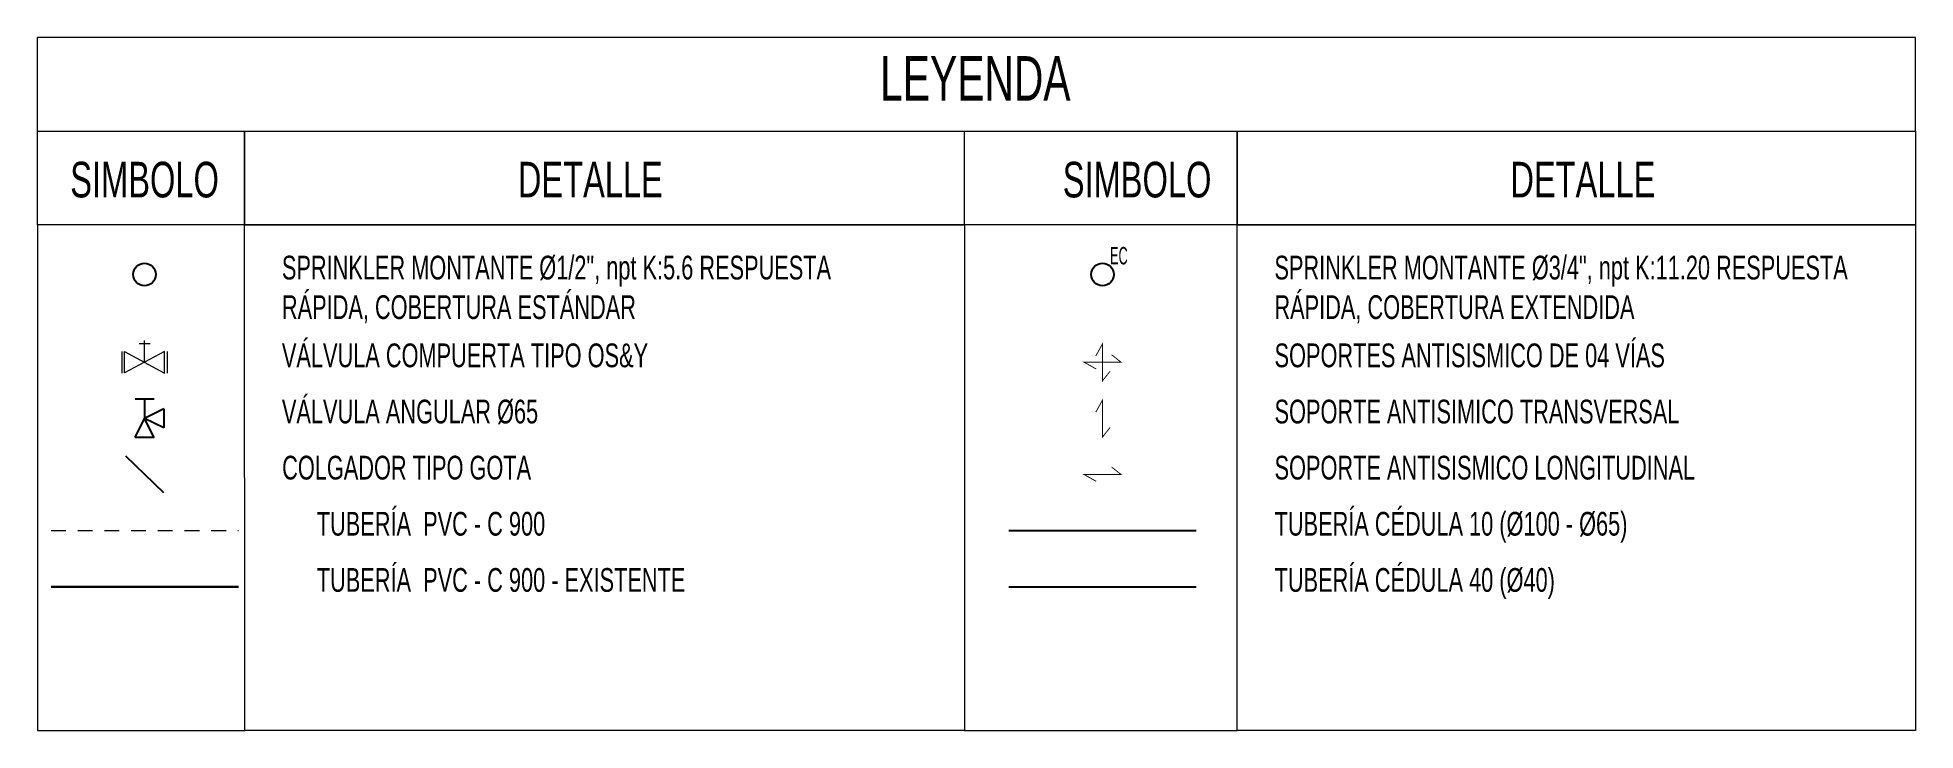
# Model space of a CAD drawing. Header units: inches. Extents: x 0 to 766, y -245 to 236.
# Drawn here: x 343.32 to 359.14, y 119.15 to 124.99 of the extents above; entities that cross this region are included whole.
import ezdxf
from ezdxf.enums import TextEntityAlignment as Align

# ---------------------------------------------------------------- set-up
doc = ezdxf.new("R2010")
doc.units = ezdxf.units.IN
doc.header["$MEASUREMENT"] = 0
for name, pattern in [('DASHED2', [0.375, 0.25, -0.125]), ('HIDDEN', [0.375, 0.25, -0.125]), ('HIDDEN2', [0.1875, 0.125, -0.0625])]:
    doc.linetypes.add(name, pattern=pattern)
for name, color, linetype, lineweight in [('000 SOS 911 - ACCESORIOS ACI', 3, 'Continuous', 20), ('000 SOS 911 ACCESORIOS', 3, 'Continuous', 9), ('000 SOS 911 Membrete', 255, 'Continuous', 18), ('000 SOS 911 ROCIADORES', 5, 'Continuous', 25), ('000 SOS 911 SOPORTES ACI', 3, 'Continuous', 25), ('000 SOS 911 TEXTOS ACI', 7, 'Continuous', 9), ('000 SOS 911 TUB. ENTERRADA  ACI', 5, 'DASHED2', 25), ('000 SOS 911 TUBERIA ACI', 1, 'Continuous', 25), ('000 SOS 911 TUBERIA ENTERRADA', 5, 'HIDDEN', 0)]:
    doc.layers.add(name, color=color, linetype=linetype, lineweight=lineweight)
doc.styles.add('ESC-50', font='romans.shx', dxfattribs={"width": 0.9, "height": 0.1})
doc.styles.add('PIPE', font='ARIALN.TTF', dxfattribs={"width": 0.8})
doc.linetypes.add('Fire-50-Wall', pattern='A,0.5,-0.075,["I",ESC-50,S=1,R=0,X=-0.03,Y=-0.05],-0.05', length=0.625)

msp = doc.modelspace()

# ---------------------------------------------------------------- texts
at = {"layer": '000 SOS 911 TEXTOS ACI', "attachment_point": 1, "style": 'PIPE'}
for s, width, insert, char_height in [('LEYENDA', 1.48192, (350.42, 124.835, 0), 0.3752), ('SIMBOLO', 1.48192, (343.595, 123.944, 0), 0.3), ('DETALLE', 1.48192, (347.367, 123.944, 0), 0.3), ('SIMBOLO', 1.48192, (351.959, 123.944, 0), 0.3), ('DETALLE', 1.48192, (355.731, 123.944, 0), 0.3), ('\\A1;SPRINKLER MONTANTE %%C1/2", npt K:5.6 RESPUESTA RÁPIDA, COBERTURA ESTÁNDAR', 4.96453, (345.379, 123.152, 0), 0.2), ('\\A1;SPRINKLER MONTANTE %%C3/4", npt K:11.20 RESPUESTA RÁPIDA, COBERTURA EXTENDIDA', 4.96453, (353.743, 123.152, 0), 0.2), ('VÁLVULA COMPUERTA TIPO OS&Y', 4.43217, (345.379, 122.412, 0), 0.2), ('SOPORTES ANTISISMICO DE 04 VÍAS', 3.80759, (353.744, 122.412, 0), 0.2), ('VÁLVULA ANGULAR %%C65', 3.52709, (345.379, 121.938, 0), 0.2), ('SOPORTE ANTISIMICO TRANSVERSAL', 3.47536, (353.744, 121.938, 0), 0.2), ('COLGADOR TIPO GOTA', 2.902, (345.381, 121.465, 0), 0.2), ('SOPORTE ANTISISMICO LONGITUDINAL', 3.54431, (353.744, 121.465, 0), 0.2), ('TUBERÍA  PVC - C 900', 3.54431, (345.673, 120.992, 0), 0.2), ('TUBERÍA CÉDULA 10 (%%C100 - %%C65)', 3.54431, (353.744, 120.992, 0), 0.2), ('TUBERÍA  PVC - C 900 - EXISTENTE', 3.54431, (345.673, 120.518, 0), 0.2), ('TUBERÍA CÉDULA 40 (%%C40)', 3.54431, (353.744, 120.518, 0), 0.2)]:
    msp.add_mtext_dynamic_manual_height_columns(s, width=width, gutter_width=1.915, heights=[0], dxfattribs=dict(at, insert=insert, char_height=char_height))

# ---------------------------------------------------------------- blocks, each defined once
blk = doc.blocks.new('Soporte Longitudinal')
at = {"layer": '000 SOS 911 SOPORTES ACI', "const_width": 0.02}
blk.add_lwpolyline([(-0.14, -0.149), (-0.405, 0), (0.405, 0), (0.197, 0.164)], dxfattribs=at)
blk = doc.blocks.new('015')
at = {"layer": '000 SOS 911 - ACCESORIOS ACI', "color": 3, "lineweight": 25}
for p, q in [((1808.368, 1494.473), (1808.473, 1494.421)), ((1808.368, 1494.473), (1808.368, 1494.369)), ((1808.42, 1494.525), (1808.525, 1494.525)), ((1808.368, 1494.369), (1808.473, 1494.421)), ((1808.42, 1494.317), (1808.473, 1494.421)), ((1808.525, 1494.317), (1808.473, 1494.421)), ((1808.42, 1494.317), (1808.525, 1494.317))]:
    blk.add_line(p, q, dxfattribs=at)
blk.add_lwpolyline([(1808.473, 1494.525), (1808.473, 1494.421)], dxfattribs=at)
blk = doc.blocks.new('005')
at = {"layer": '000 SOS 911 ACCESORIOS'}
for p, q in [((1806.761, 1494.128), (1806.978, 1494.012)), ((1806.978, 1494.128), (1806.761, 1494.012)), ((1806.761, 1494.012), (1806.761, 1494.128)), ((1806.84, 1494.172), (1806.9, 1494.172)), ((1806.87, 1494.07), (1806.87, 1494.187)), ((1806.978, 1494.012), (1806.978, 1494.128))]:
    blk.add_line(p, q, dxfattribs=at)
blk = doc.blocks.new('001')
at = {"layer": '000 SOS 911 ROCIADORES'}
blk.add_circle((2878.502, 1470.134, 0), 0.0952, dxfattribs=at)
blk = doc.blocks.new('002')
at = {"layer": '000 SOS 911 ROCIADORES'}
blk.add_circle((2884.506, 1470.177, 0), 0.0952, dxfattribs=at)
at = {"layer": '000 SOS 911 ROCIADORES', "color": 5, "style": 'PIPE', "width": 0.641273}
blk.add_text('EC', height=0.1469, dxfattribs=at).set_placement((2884.569, 1470.262, 0), (2884.719, 1470.262, 0), align=Align.FIT)

# ---------------------------------------------------------------- linework, layer by layer
at = {"layer": '000 SOS 911 ACCESORIOS'}
for points in [[(344.031, 122.345), (344.03, 122.163)], [(344.411, 122.344), (344.411, 122.162)]]:
    msp.add_lwpolyline(points, dxfattribs=at)
at = {"layer": '000 SOS 911 Membrete'}
for points in [[(343.32, 124.202), (359.145, 124.202), (359.145, 124.992), (343.32, 124.992)], [(343.32, 124.202), (343.32, 124.992)]]:
    msp.add_lwpolyline(points, dxfattribs=at)
for points in [[(345.064, 123.412), (343.32, 123.412), (343.32, 124.202), (345.064, 124.202)], [(345.064, 124.202), (353.429, 124.202), (353.429, 123.413), (345.064, 123.412)], [(353.429, 123.413), (351.13, 123.412), (351.13, 124.202), (353.429, 124.202)], [(353.429, 124.202), (359.145, 124.203), (359.145, 123.413), (353.429, 123.413)], [(343.32, 119.149), (345.065, 119.149), (345.064, 123.412), (343.32, 123.412)], [(345.064, 123.412), (351.13, 123.413), (351.13, 119.149), (345.065, 119.149)], [(351.13, 119.149), (353.429, 119.149), (353.429, 123.413), (351.13, 123.413)], [(353.429, 123.413), (359.145, 123.413), (359.145, 119.149), (353.429, 119.149)]]:
    msp.add_lwpolyline(points, close=True, dxfattribs=at)
at = {"layer": '000 SOS 911 TUB. ENTERRADA  ACI', "color": 1, "linetype": 'Fire-50-Wall', "lineweight": 30, "elevation": 0}
msp.add_lwpolyline([(343.433, 120.36), (345.013, 120.36)], dxfattribs=at)
at = {"layer": '000 SOS 911 TUBERIA ACI'}
msp.add_line((344.383, 121.152, 0), (344.063, 121.462, 0), dxfattribs=at)
at = {"layer": '000 SOS 911 TUBERIA ACI', "elevation": 0}
for points in [[(351.505, 120.834), (353.084, 120.834)], [(351.505, 120.36), (353.084, 120.36)]]:
    msp.add_lwpolyline(points, dxfattribs=at)
at = {"layer": '000 SOS 911 TUBERIA ENTERRADA', "linetype": 'HIDDEN2', "elevation": 0}
msp.add_lwpolyline([(343.433, 120.834), (345.013, 120.834)], dxfattribs=at)

# ---------------------------------------------------------------- block references
at = {"layer": '000 SOS 911 ACCESORIOS', "xscale": 1.560371944063234, "yscale": 1.560371944063234, "zscale": 1.560371944063234, "rotation": 359.8327714372416}
msp.add_blockref('005', (-2481.96, -2200.812), dxfattribs=at)
at = {"layer": '000 SOS 911 ACCESORIOS', "xscale": -1.546875, "yscale": 1.546875, "zscale": 1.546875}
msp.add_blockref('015', (3141.703, -2189.902, 0), dxfattribs=at)
at = {"layer": '000 SOS 911 ROCIADORES'}
for name, p in [('002', (-2532.212, -1347.183, 0)), ('001', (-2534.281, -1347.141, 0))]:
    msp.add_blockref(name, p, dxfattribs=at)
at = {"layer": '000 SOS 911 SOPORTES ACI', "xscale": 0.384521484375, "yscale": 0.384521484375, "zscale": 0.384521484375, "rotation": 270}
for p in [(352.295, 122.254), (352.295, 121.78, 0)]:
    msp.add_blockref('Soporte Longitudinal', p, dxfattribs=at)
at = {"layer": '000 SOS 911 SOPORTES ACI', "xscale": 0.384521484375, "yscale": 0.384521484375, "zscale": 0.384521484375}
for p in [(352.295, 122.254), (352.295, 121.307, 0)]:
    msp.add_blockref('Soporte Longitudinal', p, dxfattribs=at)

msp.set_redraw_order([(e.dxf.handle, doc.entitydb.next_handle()) for e in msp.query("TEXT MTEXT ATTDEF DIMENSION ARC_DIMENSION")])  # texts and dimensions are drawn at this point

doc.saveas('drawing.dxf')
